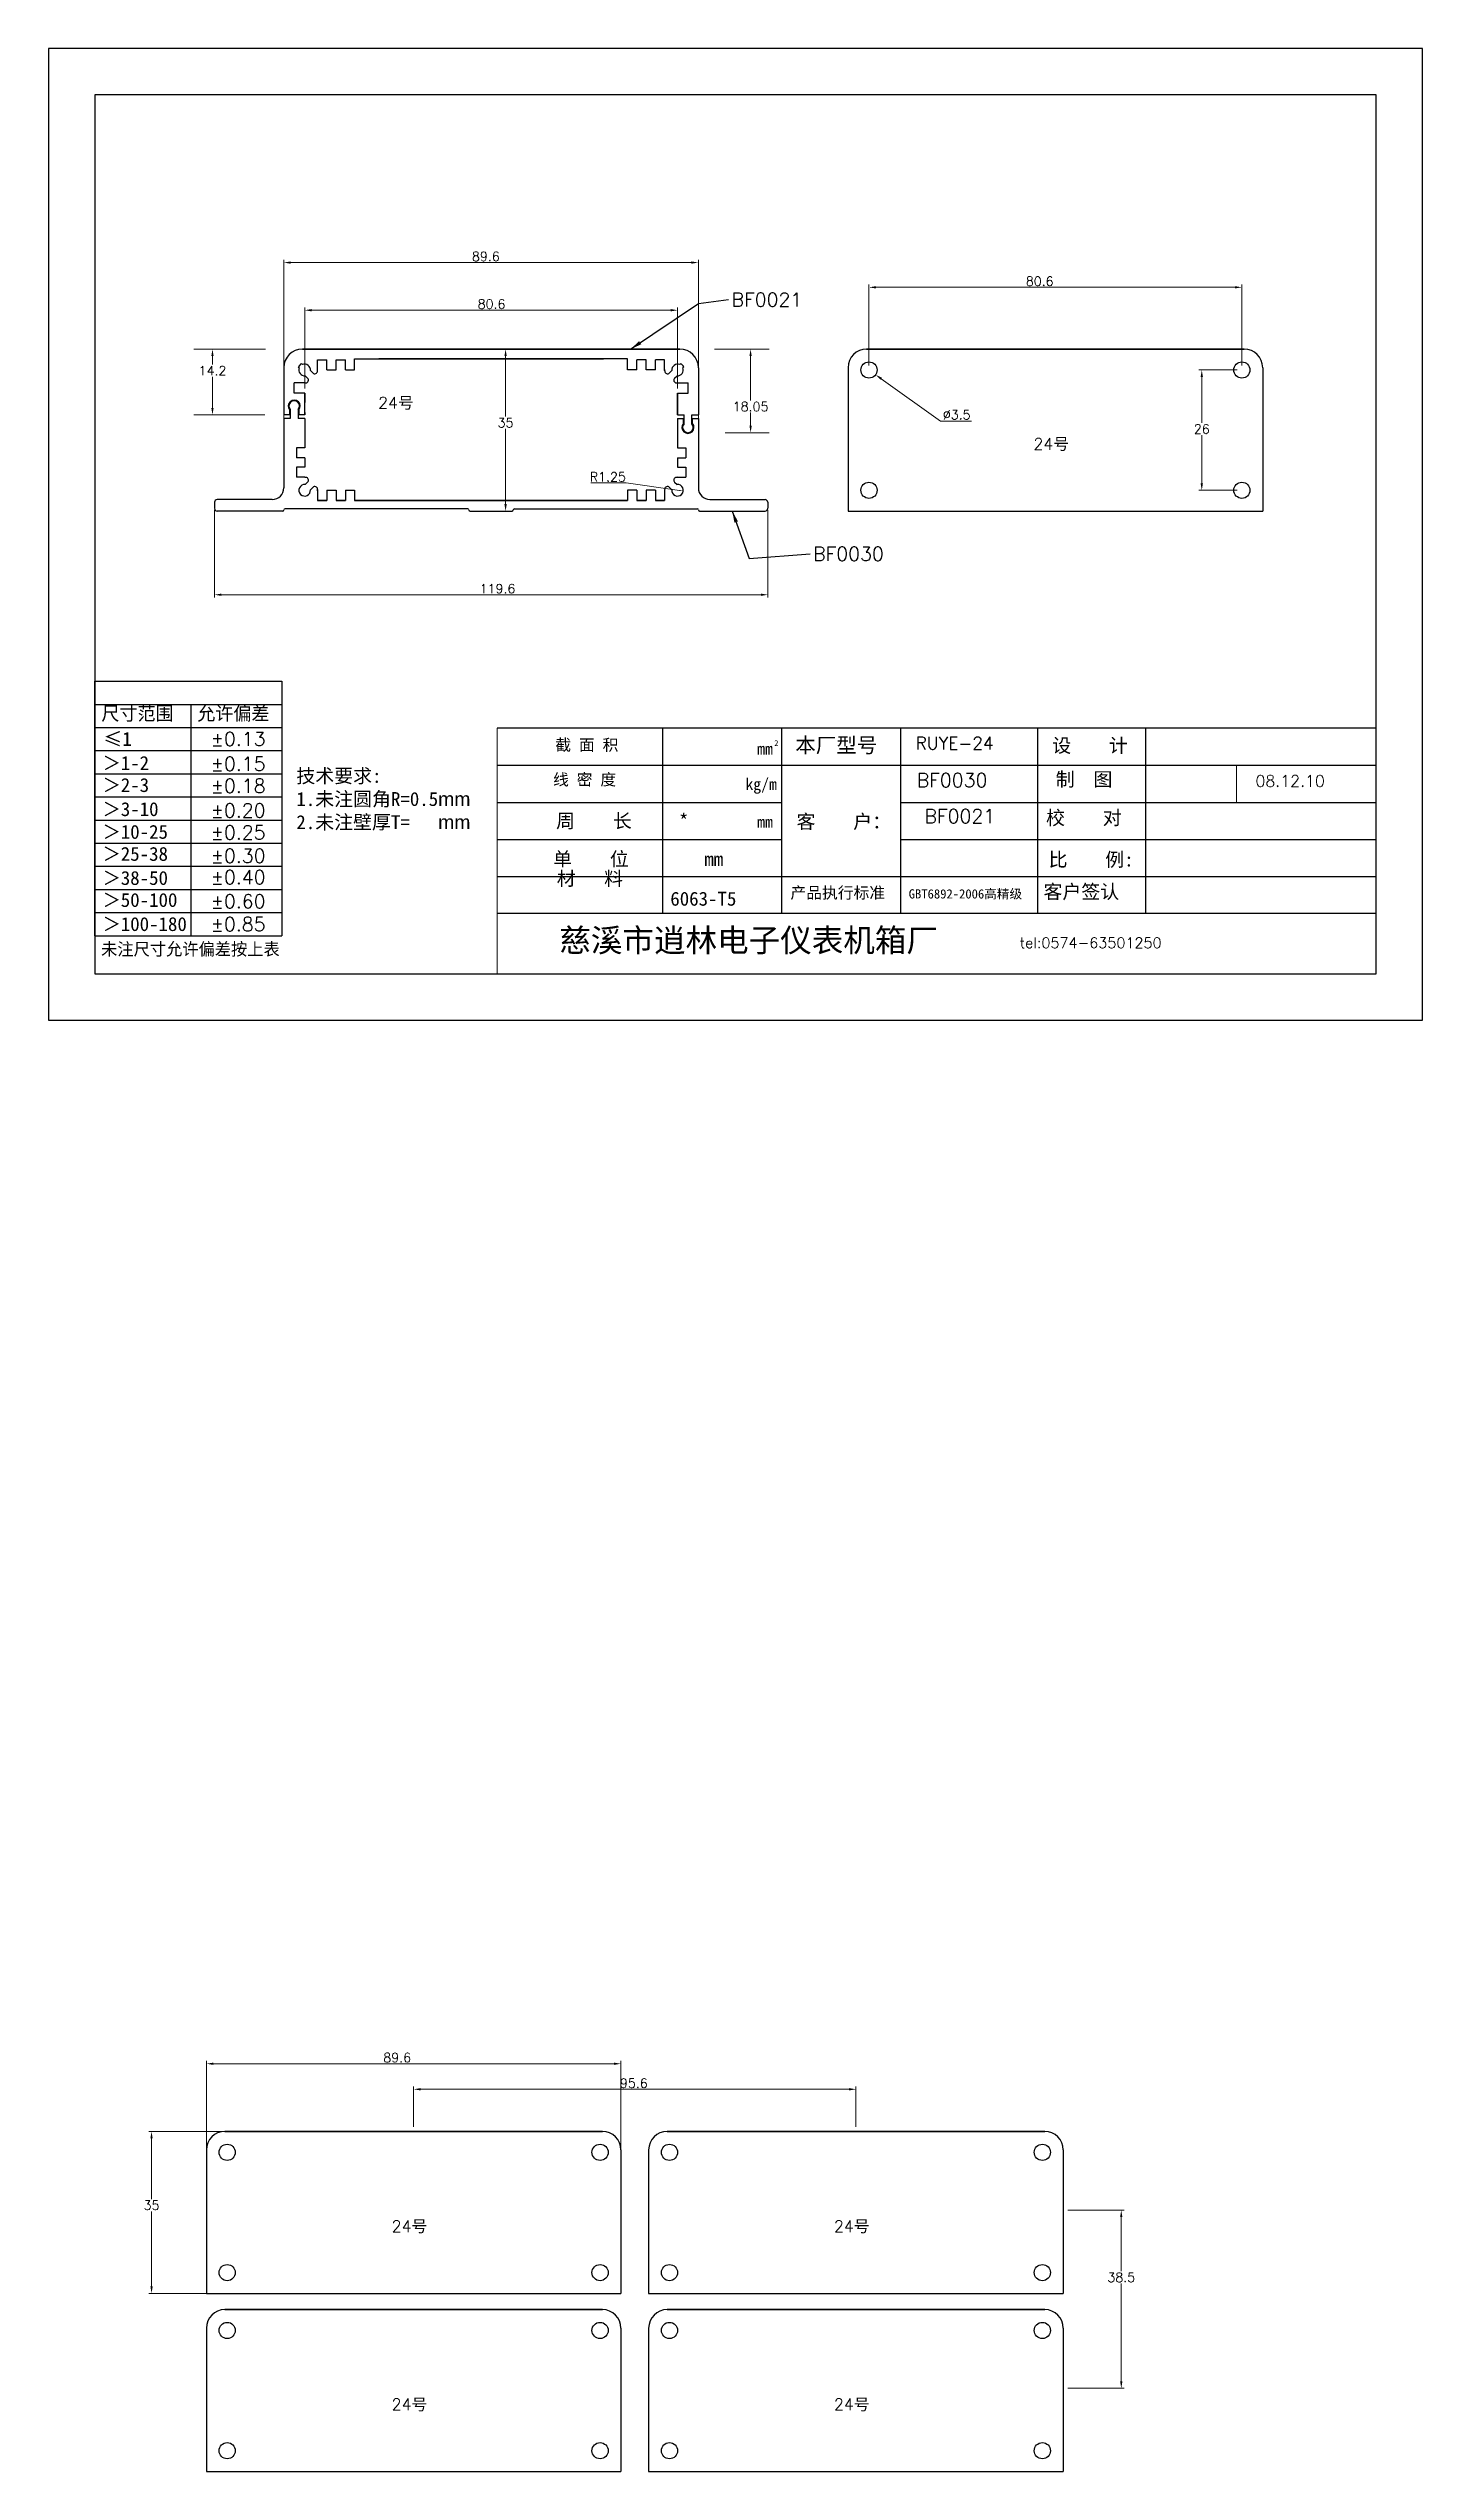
# Model space of a CAD drawing. Header units: millimetres. Extents: x 0 to 7379, y 0 to 1000.
# Drawn here: x 2105 to 2402, y 271 to 795 of the extents above; entities that cross this region are included whole.
import ezdxf

# ---------------------------------------------------------------- set-up
doc = ezdxf.new("R2010")
doc.units = ezdxf.units.MM
doc.header["$PDMODE"] = 2
doc.header["$PDSIZE"] = 3
doc.styles.get("Standard").update_dxf_attribs({"font": 'txt.shx', "height": 2})
doc.dimstyles.new('ISO-25', dxfattribs={"dimtxt": 2.5, "dimasz": 2.5, "dimexe": 0, "dimexo": 0, "dimgap": 0, "dimtad": 1, "dimtih": 1, "dimtoh": 1, "dimdec": 1, "dimtxsty": 'Standard', "dimcen": 2.5, "dimclrd": 256, "dimclre": 256, "dimclrt": 256, "dimadec": 0, "dimazin": 0, "dimtfac": 1, "dimtdec": 1, "dimtmove": 0, "dimatfit": 3, "dimfxl": 0, "dimarcsym": 0})
doc.dimstyles.new('ISO-25$0', dxfattribs={"dimtxt": 3.5, "dimasz": 1.5, "dimexe": 0.6, "dimexo": 1, "dimgap": 0.3, "dimtad": 1, "dimtih": 1, "dimtoh": 1, "dimdec": 1, "dimdsep": 46, "dimtxsty": 'Standard', "dimcen": 0, "dimclrd": 256, "dimclre": 256, "dimclrt": 256, "dimaunit": 1, "dimadec": 0, "dimazin": 3, "dimtfac": 1, "dimtdec": 1, "dimtofl": 0, "dimtmove": 0, "dimatfit": 3, "dimfxl": 0, "dimlwd": 9, "dimlwe": 9, "dimarcsym": 0})
doc.dimstyles.new('ISO-25$3', dxfattribs={"dimtxt": 3.5, "dimasz": 1.5, "dimexe": 1, "dimexo": 1, "dimgap": 0.3, "dimtad": 1, "dimtih": 1, "dimtoh": 1, "dimdec": 1, "dimdsep": 46, "dimtxsty": 'Standard', "dimcen": 0, "dimclrd": 256, "dimclre": 256, "dimclrt": 256, "dimaunit": 1, "dimadec": 0, "dimazin": 3, "dimtfac": 1, "dimtdec": 1, "dimtofl": 0, "dimtmove": 0, "dimatfit": 3, "dimfxl": 0, "dimlwd": 9, "dimlwe": 9, "dimarcsym": 0})
doc.dimstyles.new('ISO-25$4', dxfattribs={"dimtxt": 3.5, "dimasz": 0.8, "dimexe": 1, "dimexo": 1, "dimgap": 0.3, "dimtad": 1, "dimtih": 1, "dimtoh": 1, "dimdec": 1, "dimdsep": 46, "dimtxsty": 'Standard', "dimcen": 0, "dimclrd": 256, "dimclre": 256, "dimclrt": 256, "dimaunit": 1, "dimadec": 0, "dimazin": 3, "dimtfac": 1, "dimtdec": 1, "dimtofl": 0, "dimtmove": 0, "dimatfit": 3, "dimfxl": 0, "dimlwd": 9, "dimlwe": 9, "dimarcsym": 0})

msp = doc.modelspace()

# ---------------------------------------------------------------- texts
at = {"color": 3, "attachment_point": 1}
for s, insert, char_height, width in [('BF0021', (2252.4948, 742.016), 3, 8.121159), ('BF0030', (2270.1228, 687.0971), 3, 8.121159), ('{\\fSimHei|b0|i0|c134|p2;\\C256;截 面 积}', (2214.4035, 645.5233), 2.5, 23.984113), ('{\\fSimSun|b0|i0|c134|p54;\\C256;本厂型号}', (2266.2793, 645.8499), 3.25, 22.202621), ('RUYE-24', (2292.2722, 645.9976), 2.7, 25.506166), ('{\\fSimHei|b0|i0|c134|p2;\\C256;线 密 度}', (2213.9273, 638.0374), 2.5, 17.580537), ('BF0030', (2292.5148, 638.1547), 3, 22.580582), ('08.12.10', (2365.7452, 637.7356), 2.5, 20.842045), ('BF0021', (2294.1915, 630.3704), 3, 19.972359), ('{\\fSimSun|b0|i0|c134|p2;\\C0;材   料}', (2214.7282, 616.9008), 3, 19.429036)]:
    msp.add_mtext(s, dxfattribs=dict(at, insert=insert, char_height=char_height, width=width))
at = {"attachment_point": 1}
for s, insert, char_height, width in [('24{\\fSimSun|b0|i0|c134|p2;号}', (2176.1058, 719.4648), 2.5, 40.286781), ('24{\\fSimSun|b0|i0|c134|p2;号}', (2317.7613, 710.581), 2.5, 40.286781), ('\\fTxt|b0|i0|c134|p2;尺寸范围', (2116.2968, 652.5995), 3, 24.7434), ('\\fTxt|b0|i0|c134|p2;允许偏差', (2137.0218, 652.5995), 3, 24.7434), ('\\fTxt|b0|i0|c134|p2;≤1', (2116.7356, 647.0605), 3, 23.2304), ('%%p0.13', (2139.9513, 647.0605), 3, 20.9967), ('{\\fSimSun|b0|i0|c134|p2;设    计}', (2321.8239, 645.6512), 3, 17.2095), ('\\fTxt|b0|i0|c134|p2;＞1-2', (2116.5867, 641.8547), 3, 25.1663), ('%%p0.15', (2139.9513, 641.706), 3, 20.9967), ('{\\fSimSun|b0|i0|c134|p2;技术要求:\\P1.未注圆角R=0.5\\fArial|b0|i0|c0|p32;mm\\fSimSun|b0|i0|c134|p2;\\P2.未注壁厚T=   \\fArial|b0|i0|c0|p32;mm}', (2158.4335, 639.0822), 3, 57.999557), ('\\fTxt|b0|i0|c134|p2;＞2-3', (2116.5867, 637.0951), 3, 25.1663), ('%%p0.18', (2139.9513, 636.9464), 3, 20.9967), ('{\\fSimSun|b0|i0|c134|p2;制  图}', (2322.5611, 638.3357), 3, 17.2095), ('\\fTxt|b0|i0|c134|p2;＞3-10', (2116.5867, 631.8893), 3, 25.1663), ('%%p0.20', (2139.9513, 631.5919), 3, 20.9967), ('{\\fSimSun|b0|i0|c134|p2;校    对}', (2320.4834, 630.0217), 3, 17.2095), ('\\fTxt|b0|i0|c134|p2;＞10-25', (2116.5867, 626.981), 3, 25.1663), ('%%p0.25', (2139.9513, 626.8323), 3, 20.9967), ('\\fTxt|b0|i0|c134|p2;＞25-38', (2116.5867, 622.2214), 3, 25.1663), ('%%p0.30', (2139.9513, 621.7752), 3, 20.9967), ('\\fTxt|b0|i0|c134|p2;＞38-50', (2116.5867, 617.0156), 3, 25.1663), ('%%p0.40', (2139.9513, 617.1644), 3, 20.9967), ('\\fISOCP|b0|i0|c134|p2;客户签认', (2319.9242, 614.0432), 3, 17.2095), ('\\fTxt|b0|i0|c134|p2;＞50-100', (2116.5867, 612.2561), 3, 25.1663), ('%%p0.60', (2139.9513, 611.9586), 3, 20.9967), ('\\fTxt|b0|i0|c134|p2;＞100-180', (2116.5867, 607.0503), 3, 25.1663), ('%%p0.85', (2139.9513, 607.0503), 3, 20.9967), ('\\fTxt|b0|i0|c134|p2;未注尺寸允许偏差按上表', (2116.24, 601.4888), 2.7, 63.428), ('24{\\fSimSun|b0|i0|c134|p2;号}', (2179.0415, 325.3389), 2.5, 40.286781), ('24{\\fSimSun|b0|i0|c134|p2;号}', (2274.6415, 325.3389), 2.5, 40.286781), ('24{\\fSimSun|b0|i0|c134|p2;号}', (2179.0415, 286.8389), 2.5, 40.286781), ('24{\\fSimSun|b0|i0|c134|p2;号}', (2274.6415, 286.8389), 2.5, 40.286781)]:
    msp.add_mtext(s, dxfattribs=dict(at, insert=insert, char_height=char_height, width=width))
at = {"lineweight": -3, "insert": (2261.7452, 645.2881), "char_height": 1.25, "width": 8.353972, "attachment_point": 1}
msp.add_mtext('{\\fSimSun|b0|i0|c134|p2;2}', dxfattribs=at)
at = {"lineweight": 70, "char_height": 2.5, "width": 113.5994, "attachment_point": 1}
for s, insert in [('{\\fSimSun|b0|i0|c134|p2;mm}', (2258.0298, 644.6932)), ('{\\fSimSun|b0|i0|c134|p2;kg/m}', (2255.4977, 637.0459)), ('{\\fSimSun|b0|i0|c134|p2;mm}', (2258.0298, 628.8881)), ('{\\fSimSun|b0|i0|c134|p2;产品执行标准   \\H0.8x;GBT6892-2006高精级}', (2265.2343, 613.5764))]:
    msp.add_mtext(s, dxfattribs=dict(at, insert=insert))
at = {"char_height": 3, "attachment_point": 1}
for s, insert in [('{\\fSimSun|b0|i0|c134|p2;周    长     *}', (2214.5885, 629.3575)), ('{\\fSimSun|b0|i0|c134|p2; 客    户：     }', (2264.5026, 629.202)), ('{\\fSimSun|b0|i0|c134|p2;单    位        mm}', (2213.9432, 621.103)), ('{\\fSimSun|b0|i0|c134|p2;比    例:}', (2321.0264, 620.9938)), ('{\\fSimSun|b0|i0|c134|p2;6063-T5}', (2239.2644, 612.5238))]:
    msp.add_mtext(s, dxfattribs=dict(at, insert=insert))
at = {"lineweight": 9, "ltscale": 0.25, "attachment_point": 1}
for s, insert, char_height, width in [('{\\fSimSun|b0|i0|c134|p2;慈溪市逍林电子仪表机箱厂}', (2215.2782, 604.5464), 5, 183.490713), ('tel:0574-63501250', (2314.789, 602.6431), 2.278386, 89.953294)]:
    msp.add_mtext(s, dxfattribs=dict(at, insert=insert, char_height=char_height, width=width))

# ---------------------------------------------------------------- blocks, each defined once
blk = doc.blocks.new('*D1')
at = {"lineweight": 9}
for p, q in [((2140.74, 695.06), (2140.74, 676.13)), ((2260.34, 695.06), (2260.34, 676.13)), ((2142.24, 676.73), (2258.84, 676.73))]:
    blk.add_line(p, q, dxfattribs=at)
for points in [[(2142.24, 676.98), (2142.24, 676.48), (2140.74, 676.73)], [(2258.84, 676.98), (2258.84, 676.48), (2260.34, 676.73)]]:
    blk.add_solid(points)
at = {"layer": 'Defpoints', "color": 0}
for p in [(2140.74, 696.06), (2260.34, 696.06), (2260.34, 676.73)]:
    blk.add_point(p, dxfattribs=at)
at = {"insert": (2201.91, 678.05), "char_height": 2, "attachment_point": 5}
blk.add_mtext('119.6', dxfattribs=at)
blk = doc.blocks.new('*D2')
at = {"lineweight": 9}
for p, q in [((2160.24, 721.31), (2160.24, 738.83)), ((2240.84, 721.31), (2240.84, 738.83)), ((2161.74, 738.23), (2239.34, 738.23))]:
    blk.add_line(p, q, dxfattribs=at)
for points in [[(2161.74, 738.48), (2161.74, 737.98), (2160.24, 738.23)], [(2239.34, 738.48), (2239.34, 737.98), (2240.84, 738.23)]]:
    blk.add_solid(points)
at = {"layer": 'Defpoints', "color": 0}
for p in [(2240.84, 738.23), (2160.24, 720.31), (2240.84, 720.31)]:
    blk.add_point(p, dxfattribs=at)
at = {"insert": (2200.63, 739.55), "char_height": 2, "attachment_point": 5}
blk.add_mtext('80.6', dxfattribs=at)
blk = doc.blocks.new('*D3')
at = {"lineweight": 9}
for p, q in [((2155.74, 708.31), (2155.74, 749.13)), ((2245.34, 708.31), (2245.34, 749.13)), ((2157.24, 748.53), (2243.84, 748.53))]:
    blk.add_line(p, q, dxfattribs=at)
for points in [[(2157.24, 748.78), (2157.24, 748.28), (2155.74, 748.53)], [(2243.84, 748.78), (2243.84, 748.28), (2245.34, 748.53)]]:
    blk.add_solid(points)
at = {"layer": 'Defpoints', "color": 0}
for p in [(2245.34, 748.53), (2155.74, 707.31), (2245.34, 707.31)]:
    blk.add_point(p, dxfattribs=at)
at = {"insert": (2199.4, 749.85), "char_height": 2, "attachment_point": 5}
blk.add_mtext('89.6', dxfattribs=at)
blk = doc.blocks.new('*D4')
at = {"lineweight": 9}
for p, q in [((2151.74, 729.81), (2136.31, 729.81)), ((2140.31, 728.31), (2140.31, 726.52)), ((2140.31, 717.11), (2140.31, 723.83)), ((2151.61, 715.61), (2136.31, 715.61))]:
    blk.add_line(p, q, dxfattribs=at)
for points in [[(2140.06, 728.31), (2140.56, 728.31), (2140.31, 729.81)], [(2140.06, 717.11), (2140.56, 717.11), (2140.31, 715.61)]]:
    blk.add_solid(points)
at = {"layer": 'Defpoints', "color": 0}
for p in [(2140.31, 729.81), (2159.74, 729.81), (2159.61, 715.61)]:
    blk.add_point(p, dxfattribs=at)
at = {"insert": (2140.31, 725.17), "char_height": 2, "attachment_point": 5}
blk.add_mtext('14.2', dxfattribs=at)
blk = doc.blocks.new('*D5')
at = {"lineweight": 9}
for p, q in [((2248.84, 729.81), (2260.62, 729.81)), ((2256.62, 728.31), (2256.62, 718.73)), ((2256.62, 713.26), (2256.62, 716.09)), ((2251.09, 711.76), (2260.62, 711.76))]:
    blk.add_line(p, q, dxfattribs=at)
for points in [[(2256.37, 728.31), (2256.87, 728.31), (2256.62, 729.81)], [(2256.37, 713.26), (2256.87, 713.26), (2256.62, 711.76)]]:
    blk.add_solid(points)
at = {"layer": 'Defpoints', "color": 0}
for p in [(2240.84, 729.81), (2243.09, 711.76), (2256.62, 711.76)]:
    blk.add_point(p, dxfattribs=at)
at = {"insert": (2256.62, 717.41), "char_height": 2, "attachment_point": 5}
blk.add_mtext('18.05', dxfattribs=at)
blk = doc.blocks.new('*D6')
at = {"lineweight": 9}
for p, q in [((2297.66, 714.25), (2284.85, 723.42)), ((2304.38, 714.25), (2297.66, 714.25))]:
    blk.add_line(p, q, dxfattribs=at)
blk.add_solid([(2285, 723.62), (2284.7, 723.22), (2283.63, 724.29)])
at = {"layer": 'Defpoints', "color": 0}
for p in [(2280.78, 726.33), (2283.63, 724.29)]:
    blk.add_point(p, dxfattribs=at)
at = {"insert": (2301.17, 715.63), "char_height": 2, "attachment_point": 5}
blk.add_mtext('∅3.5', dxfattribs=at)
blk = doc.blocks.new('*D7')
at = {"lineweight": 9}
for p, q in [((2222.07, 700.89), (2229.75, 700.89)), ((2229.75, 700.89), (2241.28, 699.25))]:
    blk.add_line(p, q, dxfattribs=at)
blk.add_solid([(2241.3, 699.38), (2241.26, 699.12), (2242.07, 699.14)])
at = {"layer": 'Defpoints', "color": 0}
for p in [(2240.84, 699.31), (2242.07, 699.14)]:
    blk.add_point(p, dxfattribs=at)
at = {"insert": (2225.76, 702.21), "char_height": 2, "attachment_point": 5}
blk.add_mtext('R1.25', dxfattribs=at)
blk = doc.blocks.new('*D8')
at = {"lineweight": 9}
for p, q in [((2361.81, 725.31), (2353.54, 725.31)), ((2354.14, 723.81), (2354.14, 713.86)), ((2354.14, 700.81), (2354.14, 711.22)), ((2361.81, 699.31), (2353.54, 699.31))]:
    blk.add_line(p, q, dxfattribs=at)
for points in [[(2353.89, 723.81), (2354.39, 723.81), (2354.14, 725.31)], [(2353.89, 700.81), (2354.39, 700.81), (2354.14, 699.31)]]:
    blk.add_solid(points)
at = {"layer": 'Defpoints', "color": 0}
for p in [(2362.81, 725.31), (2354.14, 699.31), (2362.81, 699.31)]:
    blk.add_point(p, dxfattribs=at)
at = {"insert": (2354.14, 712.54), "char_height": 2, "attachment_point": 5}
blk.add_mtext('26', dxfattribs=at)
blk = doc.blocks.new('*D9')
at = {"lineweight": 9}
for p, q in [((2282.21, 726.31), (2282.21, 743.78)), ((2362.81, 726.31), (2362.81, 743.78)), ((2283.71, 743.18), (2361.31, 743.18))]:
    blk.add_line(p, q, dxfattribs=at)
for points in [[(2283.71, 743.43), (2283.71, 742.93), (2282.21, 743.18)], [(2361.31, 743.43), (2361.31, 742.93), (2362.81, 743.18)]]:
    blk.add_solid(points)
at = {"layer": 'Defpoints', "color": 0}
for p in [(2362.81, 743.18), (2282.21, 725.31), (2362.81, 725.31)]:
    blk.add_point(p, dxfattribs=at)
at = {"insert": (2319.11, 744.5), "char_height": 2, "attachment_point": 5}
blk.add_mtext('80.6', dxfattribs=at)
blk = doc.blocks.new('*D10')
at = {"lineweight": 9}
for p, q in [((2204.72, 729.81), (2203.06, 729.81)), ((2203.66, 728.31), (2203.66, 715.23)), ((2203.66, 696.31), (2203.66, 712.59)), ((2204.41, 694.81), (2204.26, 694.81))]:
    blk.add_line(p, q, dxfattribs=at)
for points in [[(2203.41, 728.31), (2203.91, 728.31), (2203.66, 729.81)], [(2203.41, 696.31), (2203.91, 696.31), (2203.66, 694.81)]]:
    blk.add_solid(points)
at = {"layer": 'Defpoints', "color": 0}
for p in [(2205.72, 729.81), (2203.41, 694.81), (2203.66, 694.81)]:
    blk.add_point(p, dxfattribs=at)
at = {"insert": (2203.66, 713.91), "char_height": 2, "attachment_point": 5}
blk.add_mtext('35', dxfattribs=at)
blk = doc.blocks.new('*D15')
at = {"lineweight": 9}
for p, q in [((2183.79, 345.57), (2183.79, 354.29)), ((2185.29, 353.69), (2277.89, 353.69)), ((2279.39, 345.57), (2279.39, 354.29))]:
    blk.add_line(p, q, dxfattribs=at)
for points in [[(2185.29, 353.94), (2185.29, 353.44), (2183.79, 353.69)], [(2277.89, 353.94), (2277.89, 353.44), (2279.39, 353.69)]]:
    blk.add_solid(points)
at = {"layer": 'Defpoints', "color": 0}
for p in [(2279.39, 353.69), (2183.79, 344.57), (2279.39, 344.57)]:
    blk.add_point(p, dxfattribs=at)
at = {"insert": (2231.38, 355.01), "char_height": 2, "attachment_point": 5}
blk.add_mtext('95.6', dxfattribs=at)
blk = doc.blocks.new('*D16')
at = {"lineweight": 9}
for p, q in [((2179.23, 344.57), (2126.54, 344.57)), ((2127.14, 343.07), (2127.14, 329.95)), ((2127.14, 311.07), (2127.14, 327.31)), ((2178.24, 309.57), (2126.54, 309.57))]:
    blk.add_line(p, q, dxfattribs=at)
for points in [[(2126.89, 343.07), (2127.39, 343.07), (2127.14, 344.57)], [(2126.89, 311.07), (2127.39, 311.07), (2127.14, 309.57)]]:
    blk.add_solid(points)
at = {"layer": 'Defpoints', "color": 0}
for p in [(2180.23, 344.57), (2127.14, 309.57), (2179.24, 309.57)]:
    blk.add_point(p, dxfattribs=at)
at = {"insert": (2127.14, 328.63), "char_height": 2, "attachment_point": 5}
blk.add_mtext('35', dxfattribs=at)
blk = doc.blocks.new('*D17')
at = {"lineweight": 9}
for p, q in [((2138.99, 331.37), (2138.99, 359.81)), ((2140.49, 359.21), (2227.09, 359.21)), ((2228.59, 328.57), (2228.59, 359.81))]:
    blk.add_line(p, q, dxfattribs=at)
for points in [[(2140.49, 359.46), (2140.49, 358.96), (2138.99, 359.21)], [(2227.09, 359.46), (2227.09, 358.96), (2228.59, 359.21)]]:
    blk.add_solid(points)
at = {"layer": 'Defpoints', "color": 0}
for p in [(2228.59, 359.21), (2138.99, 330.37), (2228.59, 327.57)]:
    blk.add_point(p, dxfattribs=at)
at = {"insert": (2180.23, 360.54), "char_height": 2, "attachment_point": 5}
blk.add_mtext('89.6', dxfattribs=at)
blk = doc.blocks.new('*D18')
at = {"lineweight": 9}
for p, q in [((2325.19, 327.57), (2337.34, 327.57)), ((2336.74, 326.07), (2336.74, 314.35)), ((2336.74, 290.57), (2336.74, 311.71)), ((2325.19, 289.07), (2337.34, 289.07))]:
    blk.add_line(p, q, dxfattribs=at)
for points in [[(2336.49, 326.07), (2336.99, 326.07), (2336.74, 327.57)], [(2336.49, 290.57), (2336.99, 290.57), (2336.74, 289.07)]]:
    blk.add_solid(points)
at = {"layer": 'Defpoints', "color": 0}
for p in [(2324.19, 327.57), (2324.19, 289.07), (2336.74, 289.07)]:
    blk.add_point(p, dxfattribs=at)
at = {"insert": (2336.74, 313.03), "char_height": 2, "attachment_point": 5}
blk.add_mtext('38.5', dxfattribs=at)

# ---------------------------------------------------------------- dimensions: what is measured, and where the dimension line sits
at = {"color": 3}
for base, p1, p2, picture, middle in [((2245.3369, 748.5329), (2155.7369, 707.3114), (2245.3369, 707.3114), '*D3', (2199.3964, 748.5329)), ((2240.8369, 738.2299), (2160.2369, 720.3114), (2240.8369, 720.3114), '*D2', (2200.6283, 738.2299)), ((2260.3369, 676.7327), (2140.7369, 696.0614), (2260.3369, 696.0614), '*D1', (2201.9113, 676.7327))]:
    dim = msp.add_linear_dim(base=base, p1=p1, p2=p2, dimstyle='ISO-25$0', override={"dimtxt": 5, "dimdec": 3, "dimtdec": 3, "dimtmove": 1}, dxfattribs=at)
    dim.commit()
    dim.dimension.update_dxf_attribs({"geometry": picture, "text_midpoint": middle, "dimtype": 160})
dim = msp.add_linear_dim(base=(2362.8071, 743.1815), p1=(2282.2071, 725.3114), p2=(2362.8071, 725.3114), dimstyle='ISO-25$0', override={"dimtxt": 5, "dimdec": 3, "dimtdec": 3, "dimtmove": 1})
dim.commit()
dim.dimension.update_dxf_attribs({"geometry": '*D9', "text_midpoint": (2319.1054, 743.1815), "dimtype": 160})
for base, p1, p2, override, picture, middle in [((2140.3096, 729.8114), (2159.6119, 715.6114), (2159.7369, 729.8114), {"dimtxt": 5, "dimexe": 4, "dimexo": 8, "dimdec": 3, "dimtdec": 3, "dimtmove": 1}, '*D4', (2140.3096, 725.1737)), ((2203.6643, 694.8114), (2205.7213, 729.8114), (2203.4071, 694.8114), {"dimtxt": 5, "dimdec": 3, "dimtdec": 3, "dimtmove": 1}, '*D10', (2203.6643, 713.9129)), ((2256.6196, 711.7614), (2240.8369, 729.8114), (2243.0869, 711.7614), {"dimtxt": 5, "dimexe": 4, "dimexo": 8, "dimdec": 3, "dimtdec": 3, "dimtmove": 1}, '*D5', (2256.6196, 717.4123))]:
    dim = msp.add_linear_dim(base=base, p1=p1, p2=p2, angle=90, dimstyle='ISO-25$0', override=override, dxfattribs=at)
    dim.commit()
    dim.dimension.update_dxf_attribs({"geometry": picture, "text_midpoint": middle, "dimtype": 160})
dim = msp.add_diameter_dim_2p(p1=(2280.7841, 726.3299), p2=(2283.6302, 724.2929), dimstyle='ISO-25$3', override={"dimtxt": 5, "dimdec": 3, "dimtdec": 3, "dimtmove": 1})
dim.commit()
dim.dimension.update_dxf_attribs({"geometry": '*D6', "text_midpoint": (2297.6588, 714.2522), "dimtype": 163})
dim = msp.add_linear_dim(base=(2354.1394, 699.3114), p1=(2362.8071, 725.3114), p2=(2362.8071, 699.3114), angle=90, dimstyle='ISO-25$0', override={"dimtxt": 5, "dimdec": 3, "dimtdec": 3, "dimtmove": 1})
dim.commit()
dim.dimension.update_dxf_attribs({"geometry": '*D8', "text_midpoint": (2354.1394, 712.5413), "dimtype": 160})
dim = msp.add_radius_dim(center=(2240.8369, 699.3114), mpoint=(2242.0745, 699.1355), dimstyle='ISO-25$4', override={"dimtxt": 5, "dimdec": 3, "dimtdec": 3, "dimtmove": 1}, dxfattribs=at)
dim.commit()
dim.dimension.update_dxf_attribs({"geometry": '*D7', "text_midpoint": (2229.7509, 700.8873), "dimtype": 164})
for base, p1, p2, picture, middle in [((2228.5873, 359.2142), (2138.9873, 330.3694), (2228.5873, 327.5694), '*D17', (2180.2291, 359.2142)), ((2279.3873, 353.6873), (2183.7873, 344.5694), (2279.3873, 344.5694), '*D15', (2231.383, 353.6873))]:
    dim = msp.add_linear_dim(base=base, p1=p1, p2=p2, dimstyle='ISO-25$0')
    dim.commit()
    dim.dimension.update_dxf_attribs({"geometry": picture, "text_midpoint": middle, "dimtype": 160})
for base, p1, p2, picture, middle in [((2127.1449, 309.5694), (2180.2291, 344.5694), (2179.2373, 309.5694), '*D16', (2127.1449, 328.6265)), ((2336.7401, 289.0694), (2324.1873, 327.5694), (2324.1873, 289.0694), '*D18', (2336.7401, 313.0263))]:
    dim = msp.add_linear_dim(base=base, p1=p1, p2=p2, angle=90, dimstyle='ISO-25$0')
    dim.commit()
    dim.dimension.update_dxf_attribs({"geometry": picture, "text_midpoint": middle, "dimtype": 160})

# ---------------------------------------------------------------- linework, layer by layer
at = {"color": 1}
for p, q in [((2241.3369, 729.8114), (2159.7369, 729.8114)), ((2159.7369, 729.8114), (2241.3369, 729.8114)), ((2155.7369, 725.8114), (2155.7369, 715.6114)), ((2159.0733, 725.768), (2158.8833, 725.9579)), ((2159.7804, 726.4751), (2159.5905, 726.665)), ((2160.8712, 723.5457), (2160.3504, 724.0666)), ((2160.8712, 723.5457), (2160.3504, 724.0666)), ((2162.0026, 724.6771), (2161.4817, 725.1979)), ((2163.0338, 727.5114), (2165.0338, 727.5114)), ((2163.0338, 725.1789), (2163.0338, 727.5114)), ((2163.0338, 725.1789), (2163.0338, 727.5114)), ((2165.0338, 725.3114), (2165.0338, 727.5114)), ((2165.0338, 725.5114), (2165.0338, 727.5114)), ((2165.0338, 725.3114), (2167.0338, 725.3114)), ((2167.0338, 727.5114), (2169.0338, 727.5114)), ((2167.0338, 725.3114), (2167.0338, 727.5114)), ((2169.0338, 725.3114), (2169.0338, 727.5114)), ((2169.0338, 725.3114), (2171.0338, 725.3114)), ((2171.0338, 727.7114), (2224.8274, 727.7114)), ((2171.0338, 725.3114), (2171.0338, 727.7114)), ((2230.04, 727.7114), (2176.2464, 727.7114)), ((2230.04, 725.3114), (2230.04, 727.7114)), ((2232.04, 725.3114), (2230.04, 725.3114)), ((2234.04, 727.5114), (2232.04, 727.5114)), ((2232.04, 725.3114), (2232.04, 727.5114)), ((2234.04, 725.3114), (2234.04, 727.5114)), ((2236.04, 725.3114), (2234.04, 725.3114)), ((2238.04, 727.5114), (2236.04, 727.5114)), ((2236.04, 725.3114), (2236.04, 727.5114)), ((2236.04, 725.5114), (2236.04, 727.5114)), ((2238.04, 725.1789), (2238.04, 727.5114)), ((2238.04, 725.1789), (2238.04, 727.5114)), ((2239.0712, 724.6771), (2239.5921, 725.1979)), ((2240.2026, 723.5457), (2240.7234, 724.0666)), ((2240.2026, 723.5457), (2240.7234, 724.0666)), ((2241.2934, 726.4751), (2241.4833, 726.665)), ((2242.0005, 725.768), (2242.1905, 725.9579)), ((2245.3369, 725.8114), (2245.3369, 715.6114)), ((2245.3369, 725.8114), (2245.3369, 715.6114)), ((2157.9369, 720.3114), (2157.9369, 722.5114)), ((2160.2369, 722.5114), (2157.9369, 722.5114)), ((2160.2369, 720.3114), (2157.9369, 720.3114)), ((2160.2369, 715.6114), (2160.2369, 720.3114)), ((2160.2369, 718.3114), (2160.2369, 720.3114)), ((2160.2369, 718.3114), (2160.2369, 720.3114)), ((2160.2369, 720.3114), (2160.2369, 718.3114)), ((2160.2369, 720.3114), (2160.2369, 718.3114)), ((2240.8369, 722.5114), (2243.1369, 722.5114)), ((2240.8369, 715.6114), (2240.8369, 720.3114)), ((2240.8369, 720.3114), (2243.1369, 720.3114)), ((2240.8369, 718.3114), (2240.8369, 720.3114)), ((2240.8369, 718.3114), (2240.8369, 720.3114)), ((2240.8369, 720.3114), (2240.8369, 715.6114)), ((2240.8369, 720.3114), (2240.8369, 718.3114)), ((2240.8369, 720.3114), (2240.8369, 715.6114)), ((2240.8369, 720.3114), (2240.8369, 718.3114)), ((2243.1369, 720.3114), (2243.1369, 722.5114)), ((2156.9869, 715.6114), (2155.7369, 715.6114)), ((2156.9869, 716.6808), (2156.9869, 715.6114)), ((2156.9869, 716.6808), (2156.9869, 715.6114)), ((2158.9869, 716.6808), (2158.9869, 715.6114)), ((2158.9869, 716.6808), (2158.9869, 715.6114)), ((2160.2369, 715.6114), (2158.9869, 715.6114)), ((2160.2369, 716.1114), (2160.2369, 715.6114)), ((2240.8369, 715.6114), (2242.2369, 715.6114)), ((2242.2369, 713.686), (2242.2369, 715.6114)), ((2243.9369, 715.6114), (2245.3369, 715.6114)), ((2243.9369, 713.686), (2243.9369, 715.6114))]:
    msp.add_line(p, q, dxfattribs=at)
for p, q in [((2363.3071, 729.8114), (2281.7071, 729.8114)), ((2281.7071, 729.8114), (2363.3071, 729.8114)), ((2277.7071, 725.8114), (2277.7071, 715.6114)), ((2277.7071, 725.8114), (2277.7071, 694.8114)), ((2367.3071, 725.8114), (2367.3071, 715.6114)), ((2367.3071, 725.8114), (2367.3071, 715.6114)), ((2367.3071, 725.8114), (2367.3071, 694.8114)), ((2367.3071, 725.8114), (2367.3071, 699.8114)), ((2277.7071, 694.8114), (2367.3071, 694.8114)), ((2317.9571, 694.8114), (2327.0571, 694.8114)), ((2114.8576, 603.0403), (2114.8576, 658.0403)), ((2114.8576, 658.0403), (2155.2663, 658.0403)), ((2155.2663, 658.0403), (2155.2663, 603.0403)), ((2114.8576, 653.0403), (2155.2663, 653.0403)), ((2135.7234, 603.0403), (2135.7234, 653.0403)), ((2114.8576, 648.0403), (2155.2663, 648.0403)), ((2114.8576, 643.0403), (2155.2663, 643.0403)), ((2114.8576, 638.0403), (2155.2663, 638.0403)), ((2114.8576, 633.0403), (2155.2663, 633.0403)), ((2114.8576, 628.0403), (2155.2663, 628.0403)), ((2114.8576, 623.0403), (2155.2663, 623.0403)), ((2114.8576, 618.0403), (2155.2663, 618.0403)), ((2114.8576, 613.0403), (2155.2663, 613.0403)), ((2114.8576, 608.0403), (2155.2663, 608.0403)), ((2114.8576, 603.0403), (2155.2663, 603.0403)), ((2138.9873, 340.5694), (2138.9873, 330.3694)), ((2138.9873, 340.5694), (2138.9873, 309.5694)), ((2142.9873, 344.5694), (2224.5873, 344.5694)), ((2224.5873, 344.5694), (2142.9873, 344.5694)), ((2228.5873, 340.5694), (2228.5873, 330.3694)), ((2228.5873, 340.5694), (2228.5873, 330.3694)), ((2228.5873, 340.5694), (2228.5873, 314.5694)), ((2228.5873, 340.5694), (2228.5873, 309.5694)), ((2234.5873, 340.5694), (2234.5873, 330.3694)), ((2234.5873, 340.5694), (2234.5873, 309.5694)), ((2320.1873, 344.5694), (2238.5873, 344.5694)), ((2238.5873, 344.5694), (2320.1873, 344.5694)), ((2324.1873, 340.5694), (2324.1873, 314.5694)), ((2324.1873, 340.5694), (2324.1873, 330.3694)), ((2324.1873, 340.5694), (2324.1873, 330.3694)), ((2324.1873, 340.5694), (2324.1873, 309.5694)), ((2138.9873, 309.5694), (2228.5873, 309.5694)), ((2179.2373, 309.5694), (2188.3373, 309.5694)), ((2234.5873, 309.5694), (2324.1873, 309.5694)), ((2274.8373, 309.5694), (2283.9373, 309.5694)), ((2224.5873, 306.0694), (2142.9873, 306.0694)), ((2142.9873, 306.0694), (2224.5873, 306.0694)), ((2238.5873, 306.0694), (2320.1873, 306.0694)), ((2320.1873, 306.0694), (2238.5873, 306.0694)), ((2138.9873, 302.0694), (2138.9873, 291.8694)), ((2138.9873, 302.0694), (2138.9873, 271.0694)), ((2228.5873, 302.0694), (2228.5873, 276.0694)), ((2228.5873, 302.0694), (2228.5873, 291.8694)), ((2228.5873, 302.0694), (2228.5873, 291.8694)), ((2228.5873, 302.0694), (2228.5873, 271.0694)), ((2234.5873, 302.0694), (2234.5873, 291.8694)), ((2234.5873, 302.0694), (2234.5873, 271.0694)), ((2324.1873, 302.0694), (2324.1873, 291.8694)), ((2324.1873, 302.0694), (2324.1873, 291.8694)), ((2324.1873, 302.0694), (2324.1873, 276.0694)), ((2324.1873, 302.0694), (2324.1873, 271.0694)), ((2138.9873, 271.0694), (2228.5873, 271.0694)), ((2179.2373, 271.0694), (2188.3373, 271.0694)), ((2234.5873, 271.0694), (2324.1873, 271.0694)), ((2274.8373, 271.0694), (2283.9373, 271.0694))]:
    msp.add_line(p, q)
at = {"color": 3}
for p, q in [((2157.1369, 714.8114), (2155.7369, 714.8114)), ((2155.7369, 714.8114), (2155.7369, 699.8114)), ((2157.1369, 716.7368), (2157.1369, 714.8114)), ((2157.1369, 716.7368), (2157.1369, 715.4114)), ((2158.8369, 716.7368), (2158.8369, 714.8114)), ((2158.8369, 716.7368), (2158.8369, 715.4114)), ((2160.2369, 714.8114), (2158.8369, 714.8114)), ((2160.2369, 714.8114), (2160.2369, 708.5114)), ((2160.2369, 714.8114), (2160.2369, 708.5114)), ((2240.8369, 714.8114), (2242.0869, 714.8114)), ((2240.8369, 714.8114), (2240.8369, 708.5114)), ((2240.8369, 714.8114), (2240.8369, 708.5114)), ((2242.0869, 713.7421), (2242.0869, 714.8114)), ((2244.0869, 713.7421), (2244.0869, 714.8114)), ((2244.0869, 714.8114), (2245.3369, 714.8114)), ((2245.3369, 714.8114), (2245.3369, 699.8114)), ((2245.3369, 714.8114), (2245.3369, 699.8114)), ((2160.2369, 708.5114), (2158.4369, 708.5114)), ((2158.4369, 708.5114), (2158.4369, 706.3114)), ((2240.8369, 708.5114), (2242.6369, 708.5114)), ((2242.6369, 708.5114), (2242.6369, 706.3114)), ((2160.2369, 706.3114), (2158.4369, 706.3114)), ((2160.2369, 704.3114), (2158.4369, 704.3114)), ((2158.4369, 704.3114), (2158.4369, 702.1114)), ((2160.2369, 702.1114), (2158.4369, 702.1114)), ((2160.2369, 706.3114), (2160.2369, 704.3114)), ((2160.2369, 706.3114), (2160.2369, 704.3114)), ((2240.8369, 706.3114), (2242.6369, 706.3114)), ((2240.8369, 706.3114), (2240.8369, 704.3114)), ((2240.8369, 706.3114), (2240.8369, 704.3114)), ((2240.8369, 704.3114), (2242.6369, 704.3114)), ((2240.8369, 702.1114), (2242.6369, 702.1114)), ((2242.6369, 704.3114), (2242.6369, 702.1114)), ((2140.7369, 696.7114), (2140.7369, 695.4114)), ((2153.2369, 697.3114), (2141.3369, 697.3114)), ((2160.8712, 701.0771), (2160.3504, 700.5563)), ((2162.0026, 699.9457), (2161.4817, 699.4249)), ((2163.0338, 699.444), (2163.0338, 697.1114)), ((2163.0338, 699.444), (2163.0338, 697.1114)), ((2163.0338, 699.3114), (2163.0369, 699.3114)), ((2163.0338, 697.1114), (2165.0338, 697.1114)), ((2165.0338, 697.1114), (2163.0338, 697.1114)), ((2165.0338, 699.3114), (2167.0338, 699.3114)), ((2165.0338, 699.3114), (2165.0338, 697.1114)), ((2165.0338, 699.1114), (2165.0338, 697.1114)), ((2167.0338, 699.3114), (2167.0338, 697.1114)), ((2167.0338, 697.1114), (2169.0338, 697.1114)), ((2169.0338, 697.1114), (2167.0338, 697.1114)), ((2169.0338, 699.3114), (2171.0338, 699.3114)), ((2169.0338, 699.3114), (2169.0338, 697.1114)), ((2171.0338, 699.3114), (2171.0338, 697.1114)), ((2171.0338, 697.1114), (2230.04, 697.1114)), ((2230.04, 697.1114), (2171.0338, 697.1114)), ((2232.04, 699.3114), (2230.04, 699.3114)), ((2230.04, 699.3114), (2230.04, 697.1114)), ((2232.04, 699.3114), (2232.04, 697.1114)), ((2232.04, 697.1114), (2234.04, 697.1114)), ((2234.04, 697.1114), (2232.04, 697.1114)), ((2236.04, 699.3114), (2234.04, 699.3114)), ((2234.04, 699.3114), (2234.04, 697.1114)), ((2236.04, 699.3114), (2236.04, 697.1114)), ((2236.04, 699.1114), (2236.04, 697.1114)), ((2236.04, 697.1114), (2238.04, 697.1114)), ((2238.04, 697.1114), (2236.04, 697.1114)), ((2238.04, 699.3114), (2238.0369, 699.3114)), ((2238.04, 699.444), (2238.04, 697.1114)), ((2238.04, 699.444), (2238.04, 697.1114)), ((2239.0712, 699.9457), (2239.5921, 699.4249)), ((2240.2026, 701.0771), (2240.7234, 700.5563)), ((2247.8369, 697.3114), (2259.7369, 697.3114)), ((2247.8369, 697.3114), (2259.7369, 697.3114)), ((2260.3369, 696.7114), (2260.3369, 695.4114)), ((2260.3369, 696.7114), (2260.3369, 695.4114)), ((2155.4869, 694.8114), (2141.3369, 694.8114)), ((2195.4869, 695.3114), (2155.9869, 695.3114)), ((2195.9869, 694.8114), (2205.0869, 694.8114)), ((2205.5869, 695.3114), (2245.0869, 695.3114)), ((2205.5869, 695.3114), (2245.0869, 695.3114)), ((2245.5869, 694.8114), (2259.7369, 694.8114)), ((2245.5869, 694.8114), (2259.7369, 694.8114))]:
    msp.add_line(p, q, dxfattribs=at)
at = {"lineweight": -3}
for p, q in [((2391.8576, 647.8603), (2201.8576, 647.8603)), ((2237.5719, 647.8603), (2237.5719, 607.8603)), ((2263.2861, 647.8603), (2263.2861, 607.8603)), ((2289.0004, 647.8603), (2289.0004, 607.8603)), ((2318.651, 647.8603), (2318.651, 607.8603)), ((2341.9976, 647.8603), (2341.9976, 607.8603)), ((2201.8576, 639.8603), (2391.8576, 639.8603)), ((2201.8576, 631.8603), (2263.2861, 631.8603)), ((2289.0004, 631.8603), (2391.8576, 631.8603)), ((2201.8576, 623.8603), (2263.2861, 623.8603)), ((2289.0004, 623.8603), (2391.8576, 623.8603)), ((2201.8576, 615.8603), (2391.8576, 615.8603)), ((2391.8576, 607.8603), (2201.8576, 607.8603))]:
    msp.add_line(p, q, dxfattribs=at)
at = {"lineweight": 9, "ltscale": 0.25}
for p, q in [((2201.8576, 647.8603), (2201.8576, 594.8087)), ((2361.6365, 639.8603), (2361.6365, 631.8603))]:
    msp.add_line(p, q, dxfattribs=at)
for points in [[(2401.8576, 584.8087), (2401.8576, 794.8087), (2104.8576, 794.8087), (2104.8576, 584.8087)], [(2114.8576, 594.8087), (2391.8576, 594.8087), (2391.8576, 784.8087), (2114.8576, 784.8087)]]:
    msp.add_lwpolyline(points, close=True)
for centre in [(2282.2071, 725.3114), (2362.8071, 725.3114), (2282.2071, 699.3114), (2362.8071, 699.3114), (2143.4873, 340.0694), (2224.0873, 340.0694), (2239.0873, 340.0694), (2319.6873, 340.0694), (2143.4873, 314.0694), (2224.0873, 314.0694), (2239.0873, 314.0694), (2319.6873, 314.0694), (2143.4873, 301.5694), (2224.0873, 301.5694), (2239.0873, 301.5694), (2319.6873, 301.5694), (2143.4873, 275.5694), (2224.0873, 275.5694), (2239.0873, 275.5694), (2319.6873, 275.5694)]:
    msp.add_circle(centre, 1.75)
at = {"color": 1}
for centre, radius, start, end in [((2159.7369, 725.8114), 4, 90, 180), ((2241.3369, 725.8114), 4, 0, 90), ((2160.2369, 725.3114), 1.5, 115.528779, 154.471221), ((2160.2369, 725.3114), 1.25, 158.578178, 275.208181), ((2160.2369, 725.3114), 1.25, 354.791819, 111.421822), ((2160.4469, 723.1215), 0.6, 275.478804, 45), ((2162.4268, 725.1014), 0.6, 225, 354.521196), ((2160.2369, 725.3114), 2.8, 354.521196, 2.713082), ((2160.2369, 725.3114), 2.8, 354.521196, 2.713082), ((2240.8369, 725.3114), 2.8, 177.286918, 185.478804), ((2240.8369, 725.3114), 2.8, 177.286918, 185.478804), ((2238.6469, 725.1014), 0.6, 185.478804, 315), ((2240.8369, 725.3114), 1.25, 68.578178, 185.208181), ((2240.6268, 723.1215), 0.6, 135, 264.521196), ((2240.8369, 725.3114), 1.25, 264.791819, 21.421822), ((2240.8369, 725.3114), 1.5, 25.528779, 64.471221), ((2157.9869, 717.5114), 1.3, 320.284863, 219.715137), ((2157.9869, 717.5114), 1.3, 320.284863, 219.715137), ((2160.2369, 725.3114), 2.8, 270, 275.478804), ((2240.8369, 725.3114), 2.8, 264.521196, 270), ((2243.0869, 712.9114), 1.15, 137.657395, 42.342605)]:
    msp.add_arc(centre, radius, start, end, dxfattribs=at)
for centre, start, end in [((2281.7071, 725.8114), 90, 180), ((2363.3071, 725.8114), 0, 90), ((2142.9873, 340.5694), 90, 180), ((2224.5873, 340.5694), 0, 90), ((2238.5873, 340.5694), 90, 180), ((2320.1873, 340.5694), 0, 90), ((2142.9873, 302.0694), 90, 180), ((2224.5873, 302.0694), 0, 90), ((2238.5873, 302.0694), 90, 180), ((2320.1873, 302.0694), 0, 90)]:
    msp.add_arc(centre, 4, start, end)
at = {"color": 3}
for centre, radius, start, end in [((2157.9869, 717.5114), 1.15, 317.657395, 222.342605), ((2157.9869, 717.5114), 1.15, 317.657395, 222.342605), ((2243.0869, 712.9114), 1.3, 140.284863, 39.715137), ((2160.2369, 699.3114), 2.8, 84.521196, 90), ((2160.4469, 701.5014), 0.6, 315, 84.521196), ((2240.6268, 701.5014), 0.6, 95.478804, 225), ((2240.8369, 699.3114), 2.8, 90, 95.478804), ((2141.3369, 696.7114), 0.6, 90, 180), ((2153.2369, 699.8114), 2.5, 270, 0), ((2160.2369, 699.3114), 1.25, 84.791819, 5.208181), ((2162.4268, 699.5215), 0.6, 5.478804, 135), ((2160.2369, 699.3114), 2.8, 357.286918, 5.478804), ((2240.8369, 699.3114), 2.8, 174.521196, 182.713082), ((2238.6469, 699.5215), 0.6, 45, 174.521196), ((2240.8369, 699.3114), 1.25, 174.791819, 95.208181), ((2247.8369, 699.8114), 2.5, 180, 270), ((2247.8369, 699.8114), 2.5, 180, 270), ((2259.7369, 696.7114), 0.6, 0, 90), ((2141.3369, 695.4114), 0.6, 180, 270), ((2155.4869, 695.0614), 0.25, 270, 0), ((2155.9869, 695.0614), 0.25, 90, 180), ((2195.4869, 695.0614), 0.25, 0, 90), ((2195.9869, 695.0614), 0.25, 180, 270), ((2205.0869, 695.0614), 0.25, 270, 0), ((2205.5869, 695.0614), 0.25, 90, 180), ((2245.0869, 695.0614), 0.25, 360, 90), ((2245.0869, 695.0614), 0.25, 0, 90), ((2245.5869, 695.0614), 0.25, 180, 270), ((2245.5869, 695.0614), 0.25, 180, 270), ((2259.7369, 695.4114), 0.6, 270, 0)]:
    msp.add_arc(centre, radius, start, end, dxfattribs=at)

msp.set_redraw_order([(e.dxf.handle, doc.entitydb.next_handle()) for e in msp.query("TEXT MTEXT ATTDEF DIMENSION ARC_DIMENSION")])  # texts and dimensions are drawn at this point

# ---------------------------------------------------------------- leaders
at = {"color": 3, "annotation_type": 0, "has_hookline": 1, "hookline_direction": 0}
for points, text_width in [([(2230.6836, 729.8114), (2245.3369, 739.717), (2251.8698, 740.516)], 15.0041), ([(2252.6619, 694.8114), (2256.313, 684.5891), (2269.4978, 685.5971)], 15.5369)]:
    msp.add_leader(points, dimstyle='ISO-25', override={"dimtxt": 5, "dimexe": 4, "dimexo": 8, "dimgap": 0.625, "dimtad": 0, "dimdec": 3, "dimtdec": 3, "dimtmove": 1}, dxfattribs=dict(at, text_width=text_width))

doc.saveas('drawing.dxf')
